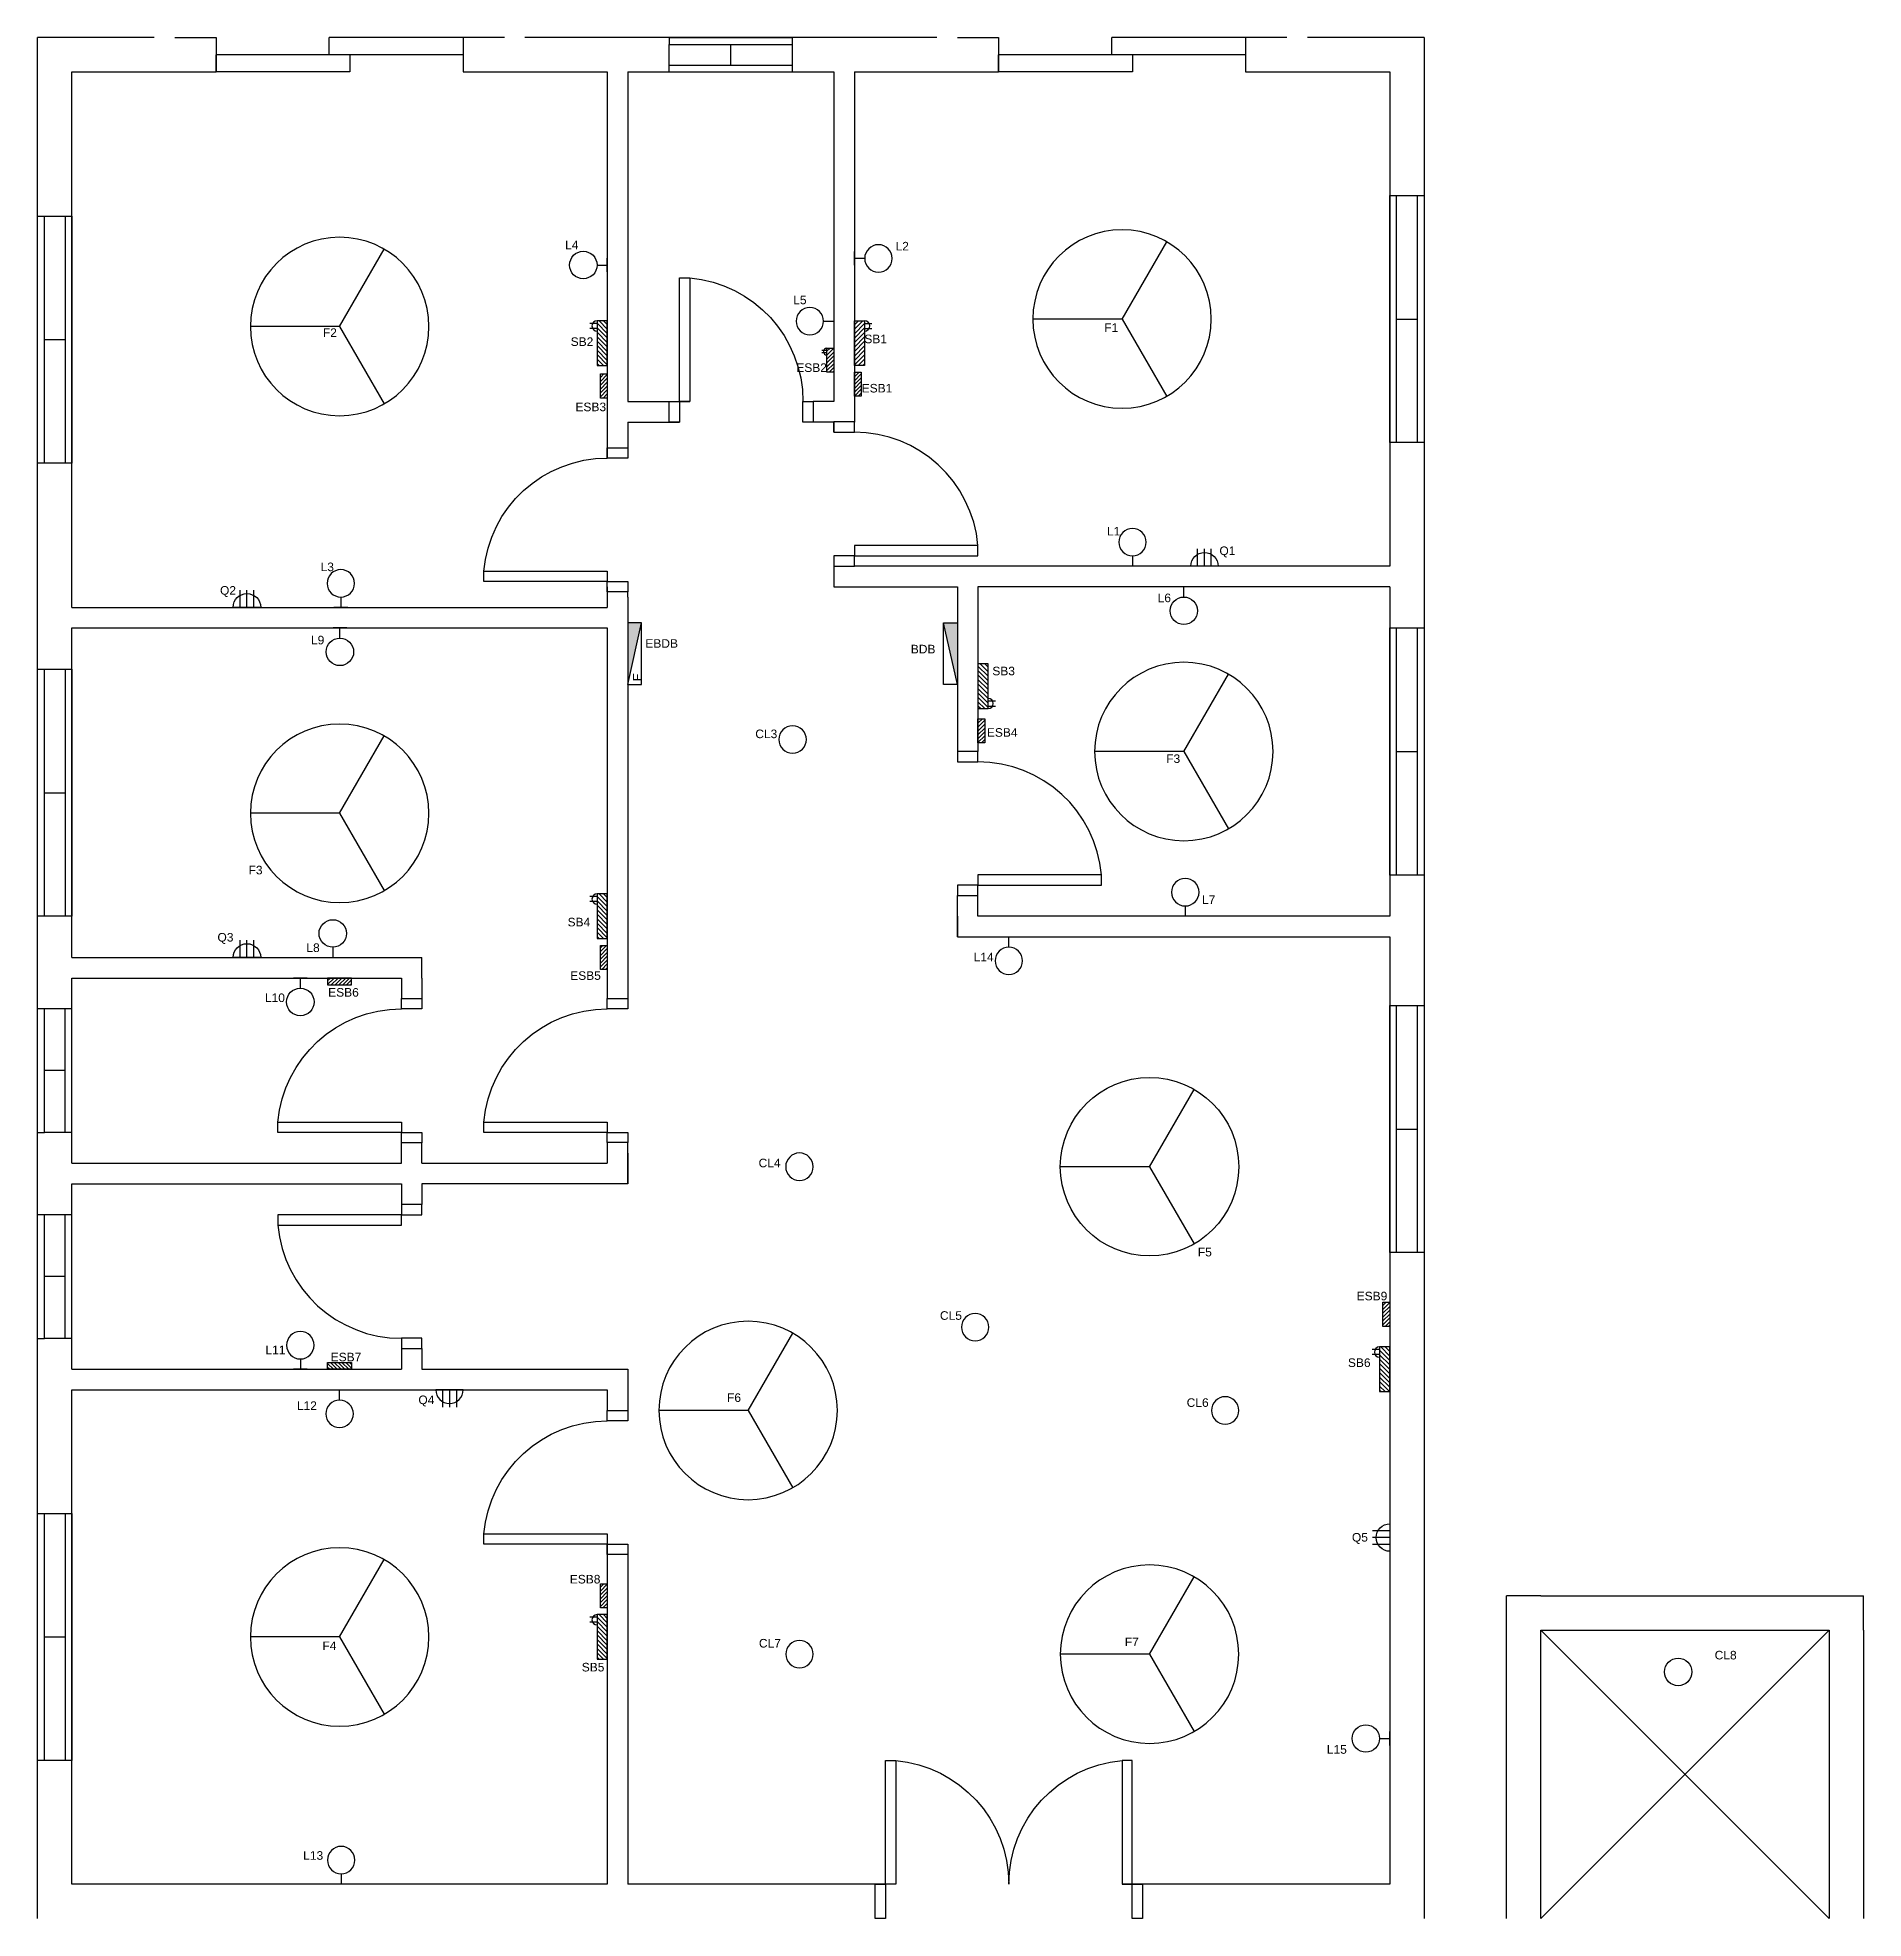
# Model space of a CAD drawing. Header units: inches. Extents: x 61297 to 163996, y 9483 to 32239.
# Drawn here: x 78637 to 79169, y 16731 to 17279 of the extents above; entities that cross this region are included whole.
import ezdxf

# ---------------------------------------------------------------- set-up
doc = ezdxf.new("R2010")
doc.units = ezdxf.units.IN
for name, color, linetype in [('door', 80, 'Continuous'), ('Doors', 230, 'Continuous'), ('Layer1', 7, 'Continuous'), ('Light Fans and Socketst', 170, 'Continuous'), ('Toiler Window', 30, 'Continuous'), ('Windows', 30, 'Continuous')]:
    doc.layers.add(name, color=color, linetype=linetype)
doc.styles.get("Standard").update_dxf_attribs({"font": 'arial.ttf'})

msp = doc.modelspace()

# ---------------------------------------------------------------- texts
at = {"char_height": 2.5}
for s, insert, attachment_point in [('L4', (78794.641, 17219.943), 3), ('L2', (78890.93, 17219.594), 3), ('L5', (78861.108, 17203.932), 3), ('F2', (78724.258, 17194.401), 3), ('SB2', (78798.978, 17191.772), 3), ('SB1', (78884.543, 17192.566), 3), ('F1', (78951.923, 17195.878), 3), ('ESB2', (78867.051, 17184.199), 3), ('ESB1', (78886.1, 17178.213), 3), ('ESB3', (78802.695, 17172.762), 3), ('L1', (78952.54, 17136.559), 3), ('Q1', (78986.065, 17130.843), 3), ('L3', (78723.395, 17126.156), 3), ('Q2', (78694.861, 17119.297), 3), ('L6', (78967.302, 17117.117), 3), ('L9', (78720.589, 17104.828), 3), ('EBDB', (78823.642, 17103.835), 3), ('BDB', (78898.668, 17102.199), 3), ('SB3', (78921.838, 17095.81), 3), ('CL3', (78852.575, 17077.498), 3), ('ESB4', (78922.584, 17077.906), 3), ('F3', (78969.977, 17070.266), 3), ('F3', (78702.592, 17037.804), 3), ('L7', (78980.217, 17029.182), 3), ('SB4', (78798.075, 17022.653), 3), ('Q3', (78694.117, 17018.23), 3), ('L8', (78719.244, 17015.192), 3), ('L14', (78915.628, 17012.46), 3), ('ESB5', (78801.168, 17007.069), 3), ('L10', (78709.108, 17000.607), 3), ('ESB6', (78730.647, 17002.183), 3), ('CL4', (78853.537, 16952.462), 3), ('F5', (78979.196, 16926.494), 3), ('ESB9', (79030.334, 16913.693), 3), ('CL5', (78906.38, 16908.019), 3), ('L11', (78709.261, 16898.008), 3), ('ESB7', (78731.373, 16895.923), 3), ('SB6', (79025.45, 16894.278), 3), ('F6', (78842.018, 16884.091), 3), ('L12', (78718.429, 16881.759), 3), ('Q4', (78752.661, 16883.446), 3), ('CL6', (78978.282, 16882.654), 3), ('Q5', (79024.68, 16843.403), 3), ('ESB8', (78801.051, 16831.199), 3), ('F7', (78957.922, 16812.934), 3), ('F4', (78724.108, 16811.785), 3), ('CL7', (78853.631, 16812.53), 3), ('CL8', (79125.719, 16809.065), 1), ('SB5', (78802.205, 16805.563), 3), ('L15', (79018.531, 16781.585), 3), ('L13', (78720.255, 16750.692), 3)]:
    msp.add_mtext_dynamic_manual_height_columns(s, width=6.93541, gutter_width=12.5, heights=[0], dxfattribs=dict(at, insert=insert, attachment_point=attachment_point))

# ---------------------------------------------------------------- blocks, each defined once
blk = doc.blocks.new('Door_Sing')
at = {"layer": 'Doors'}
for points in [[(-3, 6), (-3, 42), (-6, 42), (-6, 6), (-3, 6)], [(-38.98, 0), (-38.98, 6), (-41.98, 6), (-41.98, 0), (-38.98, 0)]]:
    blk.add_lwpolyline(points, dxfattribs=at)
blk.add_lwpolyline([(-3, 0), (0, 0), (0, 6), (-3, 6)], close=True, dxfattribs=at)
blk.add_arc((-2.84, 6), 36.14, 95.0198, 180, dxfattribs=at)
blk = doc.blocks.new('Window_Large')
at = {"layer": 'Windows'}
for p, q in [((72, 10), (0, 10)), ((0, 10), (0, 0)), ((72, 8), (0, 8)), ((36, 8), (36, 2)), ((72, 0), (72, 10)), ((0, 2), (72, 2)), ((0, 0), (72, 0))]:
    blk.add_line(p, q, dxfattribs=at)
blk = doc.blocks.new('Toilet Window')
for p, q in [((82016.8, 16081.38), (82016.8, 16117.38)), ((82016.8, 16117.38), (82026.8, 16117.38)), ((82018.8, 16081.38), (82018.8, 16117.38)), ((82024.8, 16081.38), (82024.8, 16117.38)), ((82026.8, 16081.38), (82026.8, 16117.38)), ((82018.8, 16099.38), (82024.8, 16099.38)), ((82016.8, 16081.38), (82018.8, 16081.38)), ((82018.8, 16081.38), (82024.8, 16081.38)), ((82026.8, 16081.38), (82024.8, 16081.38))]:
    blk.add_line(p, q)
blk = doc.blocks.new('Fan')
at = {"layer": 'Light Fans and Socketst'}
for q in [(-13, 22.52), (-13, -22.52), (26, 0)]:
    blk.add_line((0, 0), q, dxfattribs=at)
blk.add_circle((0, 0), 26, dxfattribs=at)
blk = doc.blocks.new('Light Ceiling')
at = {"layer": 'Light Fans and Socketst'}
blk.add_circle((0, 0), 4, dxfattribs=at)
blk = doc.blocks.new('Light')
at = {"layer": 'Light Fans and Socketst'}
blk.add_line((0, 2), (0, -2), dxfattribs=at)
blk.add_lwpolyline([(2.99, 0), (1.49, 0), (0, 0)], dxfattribs=at)
blk.add_circle((6.99, 0), 4, dxfattribs=at)
blk = doc.blocks.new('BDB')
h = blk.add_hatch(color=256)
h.dxf.hatch_style = 1
h.paths.add_polyline_path([(13.5, 4), (-4.5, 0), (13.5, 0)])
blk.add_line((-4.5, 0), (13.5, 4))
at = {"layer": 'Layer1'}
blk.add_lwpolyline([(-4.5, 4), (13.5, 4), (13.5, 0), (-4.5, 0), (-4.5, 4)], dxfattribs=at)
blk = doc.blocks.new('Emergency_BDB')
at = {"layer": 'Layer1'}
blk.add_blockref('BDB', (0, 0), dxfattribs=at)
at = {"layer": 'Layer1', "insert": (-4.5, 4), "char_height": 2.5, "attachment_point": 1}
blk.add_mtext_dynamic_manual_height_columns(' E', width=4.2009, gutter_width=12.5, heights=[0], dxfattribs=at)
blk = doc.blocks.new('ESB')
h = blk.add_hatch()
h.set_pattern_fill('ANSI31', color=256, scale=0.25)
h.set_pattern_definition([(45, (-3149.957, -1763.2019), (-0.561266, 0.561266), [])])
h.paths.add_polyline_path([(3.5, 2), (-3.5, 2), (-3.5, 0), (3.5, 0)])
blk.add_lwpolyline([(3.5, 0), (3.5, 2), (-3.5, 2), (-3.5, 0)], close=True)
blk = doc.blocks.new('Socket')
for p, q in [((-4, 0), (4, 0)), ((-2, 0), (-2, 5)), ((0, 0), (0, 5)), ((2, 0), (2, 5))]:
    blk.add_line(p, q)
blk.add_arc((0, 0), 4, 0, 180)

# ---------------------------------------------------------------- hatches: boundary and pattern name
at = {"layer": 'Layer1'}
h = msp.add_hatch(dxfattribs=at)
h.set_pattern_fill('ANSI31', color=256, scale=0.29, angle=-90)
h.set_pattern_definition([(315, (77654.9552, 20342.3741), (0.65106857, 0.65106857), [])])
h.paths.add_polyline_path([(78800.071, 17183.573), (78803.051, 17183.573), (78803.051, 17196.602), (78800.071, 17196.602)])
h = msp.add_hatch(dxfattribs=at)
h.set_pattern_fill('ANSI31', color=256, scale=0.29)
h.set_pattern_definition([(45, (73421.59915, 13421.7594), (-0.65106857, 0.65106857), [])])
h.paths.add_polyline_path([(78878.031, 17196.602), (78875.051, 17196.602), (78875.051, 17183.573), (78878.031, 17183.573)])
h = msp.add_hatch(dxfattribs=at)
h.set_pattern_fill('ANSI31', color=256, scale=0.29, angle=90)
h.set_pattern_definition([(135, (81099.146, 13937.8266), (-0.65106857, -0.65106857), [])])
h.paths.add_polyline_path([(78914.031, 17096.627), (78911.051, 17096.627), (78911.051, 17083.599), (78914.031, 17083.599)])
h = msp.add_hatch(dxfattribs=at)
h.set_pattern_fill('ANSI31', color=256, scale=0.29, angle=-90)
h.set_pattern_definition([(315, (77654.9552, 20175.3999), (0.65106857, 0.65106857), [])])
h.paths.add_polyline_path([(78800.071, 17016.599), (78803.051, 17016.599), (78803.051, 17029.627), (78800.071, 17029.627)])
h = msp.add_hatch(dxfattribs=at)
h.set_pattern_fill('ANSI31', color=256, scale=0.29, angle=-90)
h.set_pattern_definition([(315, (77426.9552, 20043.3999), (0.65106857, 0.65106857), [])])
h.paths.add_polyline_path([(79028.071, 16884.599), (79031.051, 16884.599), (79031.051, 16897.627), (79028.071, 16897.627)])
h = msp.add_hatch(dxfattribs=at)
h.set_pattern_fill('ANSI31', color=256, scale=0.29, angle=-90)
h.set_pattern_definition([(315, (77654.9552, 19965.3999), (0.65106857, 0.65106857), [])])
h.paths.add_polyline_path([(78800.071, 16806.599), (78803.051, 16806.599), (78803.051, 16819.627), (78800.071, 16819.627)])

# ---------------------------------------------------------------- linework, layer by layer
for p, q in [((78637.051, 16731.113), (78637.051, 17279.113)), ((78671.051, 17279.113), (78637.051, 17279.113)), ((78677.051, 17279.113), (78689.051, 17279.113)), ((78689.051, 17279.113), (78689.074, 17269.113)), ((78761.051, 17279.113), (78761.027, 17269.113)), ((78773.051, 17279.113), (78761.051, 17279.113)), ((78899.051, 17279.113), (78779.051, 17279.113)), ((78905.051, 17279.113), (78917.051, 17279.113)), ((78917.051, 17279.113), (78917.074, 17269.113)), ((78989.051, 17279.113), (78989.027, 17269.113)), ((79001.051, 17279.113), (78989.051, 17279.113)), ((79041.051, 17279.113), (79007.051, 17279.113)), ((79041.051, 17279.113), (79041.051, 16731.113)), ((78647.051, 17113.113), (78647.051, 17269.113)), ((78647.051, 17269.113), (78689.074, 17269.113)), ((78761.027, 17269.113), (78803.051, 17269.113)), ((78803.051, 17269.113), (78803.051, 17156.602)), ((78809.051, 17269.113), (78869.051, 17269.113)), ((78809.051, 17269.113), (78809.051, 17173.113)), ((78875.051, 17269.113), (78917.074, 17269.113)), ((78875.051, 17269.113), (78875.051, 17167.113)), ((78989.027, 17269.113), (79031.051, 17269.113)), ((79031.051, 17269.113), (79031.051, 17125.113)), ((78867.051, 17187.947), (78865.551, 17187.947)), ((78867.051, 17187.28), (78865.551, 17187.28)), ((78809.051, 17173.113), (78827.074, 17173.113)), ((78809.051, 17167.113), (78824.074, 17167.113)), ((78809.051, 17167.113), (78809.051, 17156.602)), ((78869.051, 17128.137), (78869.051, 17125.113)), ((78869.051, 17125.113), (78869.051, 17119.113)), ((79031.051, 17125.113), (78875.051, 17125.113)), ((78803.051, 17119.113), (78803.051, 17113.113)), ((78809.051, 17116.113), (78809.051, 17117.625)), ((78809.051, 17116.113), (78809.051, 16996.113)), ((78869.051, 17119.113), (78905.051, 17119.113)), ((78905.051, 17119.113), (78905.051, 17071.113)), ((78911.051, 17119.113), (78911.051, 17071.113)), ((79031.051, 17119.113), (78911.051, 17119.113)), ((79031.051, 17119.113), (79031.051, 17023.113)), ((78647.051, 17113.113), (78803.051, 17113.113)), ((78647.051, 17011.113), (78647.051, 17107.113)), ((78647.051, 17107.113), (78803.051, 17107.113)), ((78803.051, 17107.113), (78803.051, 16999.113)), ((78905.051, 17017.113), (78905.051, 17029.137)), ((78911.051, 17023.113), (78911.051, 17029.137)), ((78905.051, 17023.113), (78905.051, 17017.113)), ((78905.051, 17017.113), (79031.051, 17017.113)), ((79031.051, 17017.113), (79031.051, 16741.113)), ((78647.051, 17011.113), (78749.051, 17011.113)), ((78749.051, 17005.113), (78749.051, 17011.113)), ((78647.051, 16951.113), (78647.051, 17005.113)), ((78647.051, 17005.113), (78743.051, 17005.113)), ((78743.051, 17005.113), (78743.051, 16999.09)), ((78749.051, 17005.113), (78749.051, 16999.09)), ((78743.051, 16951.113), (78743.051, 16957.113)), ((78749.051, 16951.113), (78749.051, 16957.113)), ((78803.051, 16957.137), (78803.051, 16951.113)), ((78809.051, 16945.113), (78809.051, 16957.137)), ((78647.051, 16951.113), (78743.051, 16951.113)), ((78749.051, 16951.113), (78803.051, 16951.113)), ((78809.051, 16954.113), (78809.051, 16945.113)), ((78809.051, 16951.113), (78809.051, 16945.113)), ((78647.051, 16891.113), (78647.051, 16945.113)), ((78647.051, 16945.113), (78743.051, 16945.113)), ((78743.051, 16945.113), (78743.051, 16939.113)), ((78809.051, 16945.113), (78749.051, 16945.113)), ((78749.051, 16945.113), (78749.051, 16939.113)), ((78743.051, 16897.137), (78743.051, 16891.113)), ((78749.051, 16897.137), (78749.051, 16891.113)), ((78647.051, 16891.113), (78743.051, 16891.113)), ((78749.051, 16891.113), (78803.051, 16891.113)), ((78803.051, 16891.113), (78809.051, 16891.113)), ((78809.051, 16891.113), (78809.051, 16882.113)), ((78809.051, 16891.113), (78809.051, 16885.113)), ((78647.051, 16741.113), (78647.051, 16885.113)), ((78647.051, 16885.113), (78803.051, 16885.113)), ((78803.051, 16885.113), (78803.051, 16882.113)), ((78809.051, 16885.113), (78809.051, 16879.09)), ((78803.051, 16882.113), (78803.051, 16879.09)), ((78803.051, 16843.113), (78803.051, 16741.113)), ((78809.051, 16840.113), (78809.051, 16741.113)), ((79065.051, 16815.113), (79065.051, 16825.113)), ((79075.051, 16825.113), (79065.051, 16825.113)), ((79075.051, 16825.113), (79159.051, 16825.113)), ((79159.051, 16825.113), (79169.051, 16825.113)), ((79169.051, 16815.113), (79169.051, 16825.113)), ((79065.051, 16731.113), (79065.051, 16815.113)), ((79075.051, 16731.113), (79075.051, 16815.113)), ((79075.051, 16815.113), (79159.051, 16815.113)), ((79075.051, 16815.113), (79159.051, 16731.113)), ((79075.051, 16731.113), (79159.051, 16815.113)), ((79159.051, 16815.113), (79159.051, 16731.113)), ((79169.051, 16815.113), (79169.051, 16731.113)), ((78803.051, 16741.113), (78647.051, 16741.113)), ((78887.074, 16741.113), (78809.051, 16741.113)), ((79031.051, 16741.113), (78953.027, 16741.113))]:
    msp.add_line(p, q)
for points in [[(78869.051, 17269.113), (78869.051, 17173.113), (78863.051, 17173.113)], [(78869.051, 17164.113), (78869.051, 17167.113), (78866.051, 17167.113), (78863.051, 17167.113)], [(79031.051, 17023.113), (78911.051, 17023.113)]]:
    msp.add_lwpolyline(points)
msp.add_arc((78867.051, 17187.613), 1, 90, 270)
at = {"layer": 'door'}
for p, q in [((78722.051, 17274.113), (78722.051, 17279.113)), ((78761.051, 17279.113), (78722.051, 17279.113)), ((78761.051, 17279.113), (78761.051, 17274.113)), ((78950.051, 17274.113), (78950.051, 17279.113)), ((78989.051, 17279.113), (78950.051, 17279.113)), ((78989.051, 17279.113), (78989.051, 17274.113)), ((78689.051, 17269.113), (78689.051, 17274.113)), ((78728.051, 17274.113), (78689.051, 17274.113)), ((78761.051, 17274.113), (78722.051, 17274.113)), ((78728.051, 17274.113), (78728.051, 17269.113)), ((78917.051, 17269.113), (78917.051, 17274.113)), ((78956.051, 17274.113), (78917.051, 17274.113)), ((78989.051, 17274.113), (78950.051, 17274.113)), ((78956.051, 17274.113), (78956.051, 17269.113)), ((78728.051, 17269.113), (78689.051, 17269.113)), ((78956.051, 17269.113), (78917.051, 17269.113))]:
    msp.add_line(p, q, dxfattribs=at)
at = {"layer": 'Doors'}
for p, q in [((78884.074, 16745.113), (78884.074, 16751.113)), ((78884.074, 16741.113), (78884.074, 16745.113))]:
    msp.add_line(p, q, dxfattribs=at)
for points in [[(78884.074, 16731.113), (78881.074, 16731.113), (78881.074, 16741.113), (78884.074, 16741.113), (78884.074, 16777.113), (78887.074, 16777.113), (78887.074, 16741.113), (78884.074, 16741.113), (78884.074, 16737.113)], [(78959.027, 16731.113), (78956.027, 16731.113), (78956.027, 16735.113), (78956.027, 16741.113), (78956.027, 16777.113), (78953.027, 16777.113), (78953.027, 16741.113), (78956.027, 16741.113), (78959.027, 16741.113), (78959.027, 16735.113)]]:
    msp.add_lwpolyline(points, close=True, dxfattribs=at)
msp.add_lwpolyline([(78887.074, 16777.113, -0.3887794), (78920.051, 16741.113, -0.3887794), (78953.027, 16777.113)], format="xyb", dxfattribs=at)
at = {"layer": 'Layer1'}
for p, q in [((78800.071, 17195.852), (78797.955, 17195.852)), ((78800.071, 17194.352), (78797.955, 17194.352)), ((78878.031, 17195.852), (78880.146, 17195.852)), ((78878.031, 17194.352), (78880.146, 17194.352)), ((78914.031, 17085.849), (78916.146, 17085.849)), ((78914.031, 17084.349), (78916.146, 17084.349)), ((78800.071, 17028.877), (78797.955, 17028.877)), ((78800.071, 17027.377), (78797.955, 17027.377)), ((79028.071, 16896.877), (79025.955, 16896.877)), ((79028.071, 16895.377), (79025.955, 16895.377)), ((78800.071, 16818.877), (78797.955, 16818.877)), ((78800.071, 16817.377), (78797.955, 16817.377))]:
    msp.add_line(p, q, dxfattribs=at)
for points in [[(78800.071, 17196.602), (78800.071, 17183.573), (78803.051, 17183.573), (78803.051, 17196.602)], [(78878.031, 17196.602), (78878.031, 17183.573), (78875.051, 17183.573), (78875.051, 17196.602)], [(78914.031, 17083.599), (78914.031, 17096.627), (78911.051, 17096.627), (78911.051, 17083.599)], [(78800.071, 17029.627), (78800.071, 17016.599), (78803.051, 17016.599), (78803.051, 17029.627)], [(79028.071, 16897.627), (79028.071, 16884.599), (79031.051, 16884.599), (79031.051, 16897.627)], [(78800.071, 16819.627), (78800.071, 16806.599), (78803.051, 16806.599), (78803.051, 16819.627)]]:
    msp.add_lwpolyline(points, close=True, dxfattribs=at)
for centre, start, end in [((78800.071, 17195.102), 90, 270), ((78878.031, 17195.102), 270, 90), ((78914.031, 17085.099), 270, 90), ((78800.071, 17028.127), 90, 270), ((79028.071, 16896.127), 90, 270), ((78800.071, 16818.127), 90, 270)]:
    msp.add_arc(centre, 1.5, start, end, dxfattribs=at)
at = {"layer": 'Light Fans and Socketst'}
for q in [(78974.051, 16972.644), (78935.051, 16950.127), (78974.051, 16927.611)]:
    msp.add_line((78961.051, 16950.127), q, dxfattribs=at)
msp.add_circle((78961.051, 16950.127), 26, dxfattribs=at)

# ---------------------------------------------------------------- block references
at = {"xscale": -1}
for name, p, rotation in [('Window_Large', (79041.051, 17233.113), 90), ('Window_Large', (78647.051, 17227.113), 90), ('ESB', (78869.051, 17185.113), 90), ('ESB', (78803.051, 17177.602), 90), ('ESB', (78875.051, 17178.113), 270), ('Door_Sing', (78809.051, 17117.625), 90), ('Window_Large', (79041.051, 17107.113), 90), ('Window_Large', (79041.051, 17107.113), 90), ('Window_Large', (78647.051, 17095.113), 90), ('ESB', (78911.051, 17077.113), 270), ('ESB', (78803.051, 17011.113), 90), ('Door_Sing', (78749.051, 16957.113), 90), ('Door_Sing', (78809.051, 16957.137), 90), ('Window_Large', (79041.051, 16997.113), 90), ('ESB', (79031.051, 16907.113), 90), ('Door_Sing', (78809.051, 16837.113), 90), ('Window_Large', (78647.051, 16849.113), 90), ('Socket', (79031.051, 16842.063), 90.00000000000024), ('ESB', (78803.051, 16825.113), 90)]:
    msp.add_blockref(name, p, dxfattribs=dict(at, rotation=rotation))
for name, p in [('Door_Sing', (78821.074, 17167.113)), ('Socket', (78977.051, 17125.113)), ('Socket', (78698.051, 17113.113)), ('Socket', (78698.051, 17011.113)), ('ESB', (78725.051, 16891.113))]:
    msp.add_blockref(name, p, dxfattribs=at)
for name, p, rotation in [('Door_Sing', (78869.051, 17125.137), 270), ('Door_Sing', (78905.051, 17029.137), 270), ('ESB', (78725.051, 17005.113), 180), ('Door_Sing', (78749.051, 16939.113), 90.00000000000001), ('Socket', (78757.059, 16885.113), 180)]:
    msp.add_blockref(name, p, dxfattribs=dict(rotation=rotation))
at = {"layer": 'Layer1', "xscale": -1}
for name, p in [('Fan', (78725.051, 17194.935)), ('Fan', (78953.051, 17197.113)), ('Light', (78869.051, 17196.503)), ('Fan', (78971.051, 17071.113)), ('Fan', (78725.051, 17053.113)), ('Light Ceiling', (78857.051, 17074.617)), ('Light Ceiling', (78859.025, 16950.127)), ('Light Ceiling', (78910.245, 16903.378)), ('Fan', (78844.081, 16879.113)), ('Light Ceiling', (78983.08, 16879.113)), ('Fan', (78725.051, 16813.113)), ('Fan', (78961.051, 16808.099)), ('Light Ceiling', (78859.055, 16808.099))]:
    msp.add_blockref(name, p, dxfattribs=at)
for name, p, rotation in [('Light', (78875.051, 17214.777), 180), ('Light', (78956.078, 17125.113), 270.0000000000005), ('Light', (78725.395, 17113.113), 270.0000000000005), ('Emergency_BDB', (78809.051, 17095.113), 270), ('Light', (78971.471, 17023.113), 269.9999999999995), ('Light', (78920.051, 17017.113), 90), ('Light', (78713.604, 16891.113), 270.0000000000005), ('Light', (78725.051, 16885.113), 90), ('Light', (78725.501, 16741.113), 270.0000000000005)]:
    msp.add_blockref(name, p, dxfattribs=dict(at, rotation=rotation))
at = {"layer": 'Layer1'}
for name, p, rotation in [('Light', (78803.051, 17212.857), 180), ('Light', (78971.051, 17119.113), 269.9999999999995), ('BDB', (78905.051, 17095.113), 90.00000000000001), ('Light', (78725.141, 17107.113), 269.9999999999995), ('Light', (78723.057, 17011.113), 90.00000000000001), ('Light', (78713.604, 17005.113), 269.9999999999995), ('Light', (79031.051, 16783.526), 180)]:
    msp.add_blockref(name, p, dxfattribs=dict(at, rotation=rotation))
msp.add_blockref('Light Ceiling', (79115.073, 16802.912), dxfattribs=at)
at = {"layer": 'Toiler Window', "xscale": -1, "rotation": 270}
msp.add_blockref('Toilet Window', (62739.673, -64747.682), dxfattribs=at)
at = {"layer": 'Toiler Window', "xscale": -1}
for p in [(160663.846, 878.735), (160663.846, 818.735)]:
    msp.add_blockref('Toilet Window', p, dxfattribs=at)

msp.set_redraw_order([(e.dxf.handle, doc.entitydb.next_handle()) for e in msp.query("TEXT MTEXT ATTDEF DIMENSION ARC_DIMENSION")])  # texts and dimensions are drawn at this point

doc.saveas('drawing.dxf')
